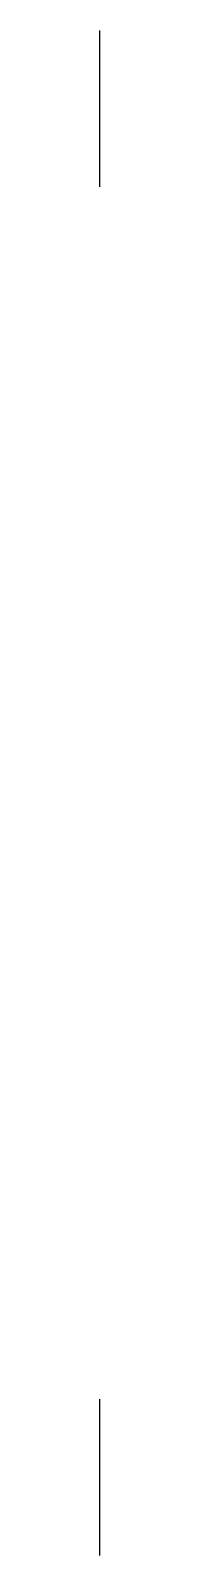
# Model space of a CAD drawing. Header units: inches. Extents: x -1842 to 12195, y -2228 to 2193.
# Drawn here: x 5553 to 5553, y 320 to 1543 of the extents above; entities that cross this region are included whole.
import ezdxf

# ---------------------------------------------------------------- set-up
doc = ezdxf.new("R2010")
doc.units = ezdxf.units.IN
doc.header["$LTSCALE"] = 6
doc.header["$MEASUREMENT"] = 0
doc.layers.add('Title Block', color=7, linetype='Continuous')

msp = doc.modelspace()

# ---------------------------------------------------------------- linework, layer by layer
at = {"layer": 'Title Block'}
for p, q in [((5553.2802531, 1543.1993155), (5553.2802531, 1417.7088355)), ((5553.2802531, 1543.1993155), (5553.2802531, 1417.7088355)), ((5553.2802531, 1543.1993155), (5553.2802531, 1417.7088355)), ((5553.2802531, 1543.1993155), (5553.2802531, 1417.7088355)), ((5553.2802531, 1543.1993155), (5553.2802531, 1417.7088355)), ((5553.2802531, 1543.1993155), (5553.2802531, 1417.7088355)), ((5553.2802531, 1543.1993155), (5553.2802531, 1417.7088355)), ((5553.2802531, 1543.1993155), (5553.2802531, 1417.7088355)), ((5553.2802531, 1543.1993155), (5553.2802531, 1417.7088355)), ((5553.2802531, 1543.1993155), (5553.2802531, 1417.7088355)), ((5553.2802531, 1543.1993155), (5553.2802531, 1417.7088355)), ((5553.2802531, 1543.1993155), (5553.2802531, 1417.7088355)), ((5553.2802531, 1543.1993155), (5553.2802531, 1417.7088355)), ((5553.2802531, 1543.1993155), (5553.2802531, 1417.7088355)), ((5553.2802531, 1543.1993155), (5553.2802531, 1417.7088355)), ((5553.2802531, 1543.1993155), (5553.2802531, 1417.7088355)), ((5553.2802531, 1543.1993155), (5553.2802531, 1417.7088355)), ((5553.2802531, 1543.1993155), (5553.2802531, 1417.7088355)), ((5553.2802531, 1543.1993155), (5553.2802531, 1417.7088355)), ((5553.2802531, 1543.1993155), (5553.2802531, 1417.7088355)), ((5553.2802531, 1543.1993155), (5553.2802531, 1417.7088355)), ((5553.2802531, 1543.1993155), (5553.2802531, 1417.7088355)), ((5553.2802531, 1543.1993155), (5553.2802531, 1417.7088355)), ((5553.2802531, 1543.1993155), (5553.2802531, 1417.7088355)), ((5553.2802531, 1543.1993155), (5553.2802531, 1417.7088355)), ((5553.2802531, 1543.1993155), (5553.2802531, 1417.7088355)), ((5553.2802531, 1543.1993155), (5553.2802531, 1417.7088355)), ((5553.2802531, 1543.1993155), (5553.2802531, 1417.7088355)), ((5553.2802531, 1543.1993155), (5553.2802531, 1417.7088355)), ((5553.2802531, 1543.1993155), (5553.2802531, 1417.7088355)), ((5553.2802531, 445.086654), (5553.2802531, 319.596174)), ((5553.2802531, 445.086654), (5553.2802531, 319.596174)), ((5553.2802531, 445.086654), (5553.2802531, 319.596174)), ((5553.2802531, 445.086654), (5553.2802531, 319.596174)), ((5553.2802531, 445.086654), (5553.2802531, 319.596174)), ((5553.2802531, 445.086654), (5553.2802531, 319.596174)), ((5553.2802531, 445.086654), (5553.2802531, 319.596174)), ((5553.2802531, 445.086654), (5553.2802531, 319.596174)), ((5553.2802531, 445.086654), (5553.2802531, 319.596174)), ((5553.2802531, 445.086654), (5553.2802531, 319.596174)), ((5553.2802531, 445.086654), (5553.2802531, 319.596174)), ((5553.2802531, 445.086654), (5553.2802531, 319.596174)), ((5553.2802531, 445.086654), (5553.2802531, 319.596174)), ((5553.2802531, 445.086654), (5553.2802531, 319.596174)), ((5553.2802531, 445.086654), (5553.2802531, 319.596174)), ((5553.2802531, 445.086654), (5553.2802531, 319.596174)), ((5553.2802531, 445.086654), (5553.2802531, 319.596174)), ((5553.2802531, 445.086654), (5553.2802531, 319.596174)), ((5553.2802531, 445.086654), (5553.2802531, 319.596174)), ((5553.2802531, 445.086654), (5553.2802531, 319.596174)), ((5553.2802531, 445.086654), (5553.2802531, 319.596174)), ((5553.2802531, 445.086654), (5553.2802531, 319.596174)), ((5553.2802531, 445.086654), (5553.2802531, 319.596174)), ((5553.2802531, 445.086654), (5553.2802531, 319.596174)), ((5553.2802531, 445.086654), (5553.2802531, 319.596174)), ((5553.2802531, 445.086654), (5553.2802531, 319.596174)), ((5553.2802531, 445.086654), (5553.2802531, 319.596174)), ((5553.2802531, 445.086654), (5553.2802531, 319.596174)), ((5553.2802531, 445.086654), (5553.2802531, 319.596174)), ((5553.2802531, 445.086654), (5553.2802531, 319.596174))]:
    msp.add_line(p, q, dxfattribs=at)

doc.saveas('drawing.dxf')
